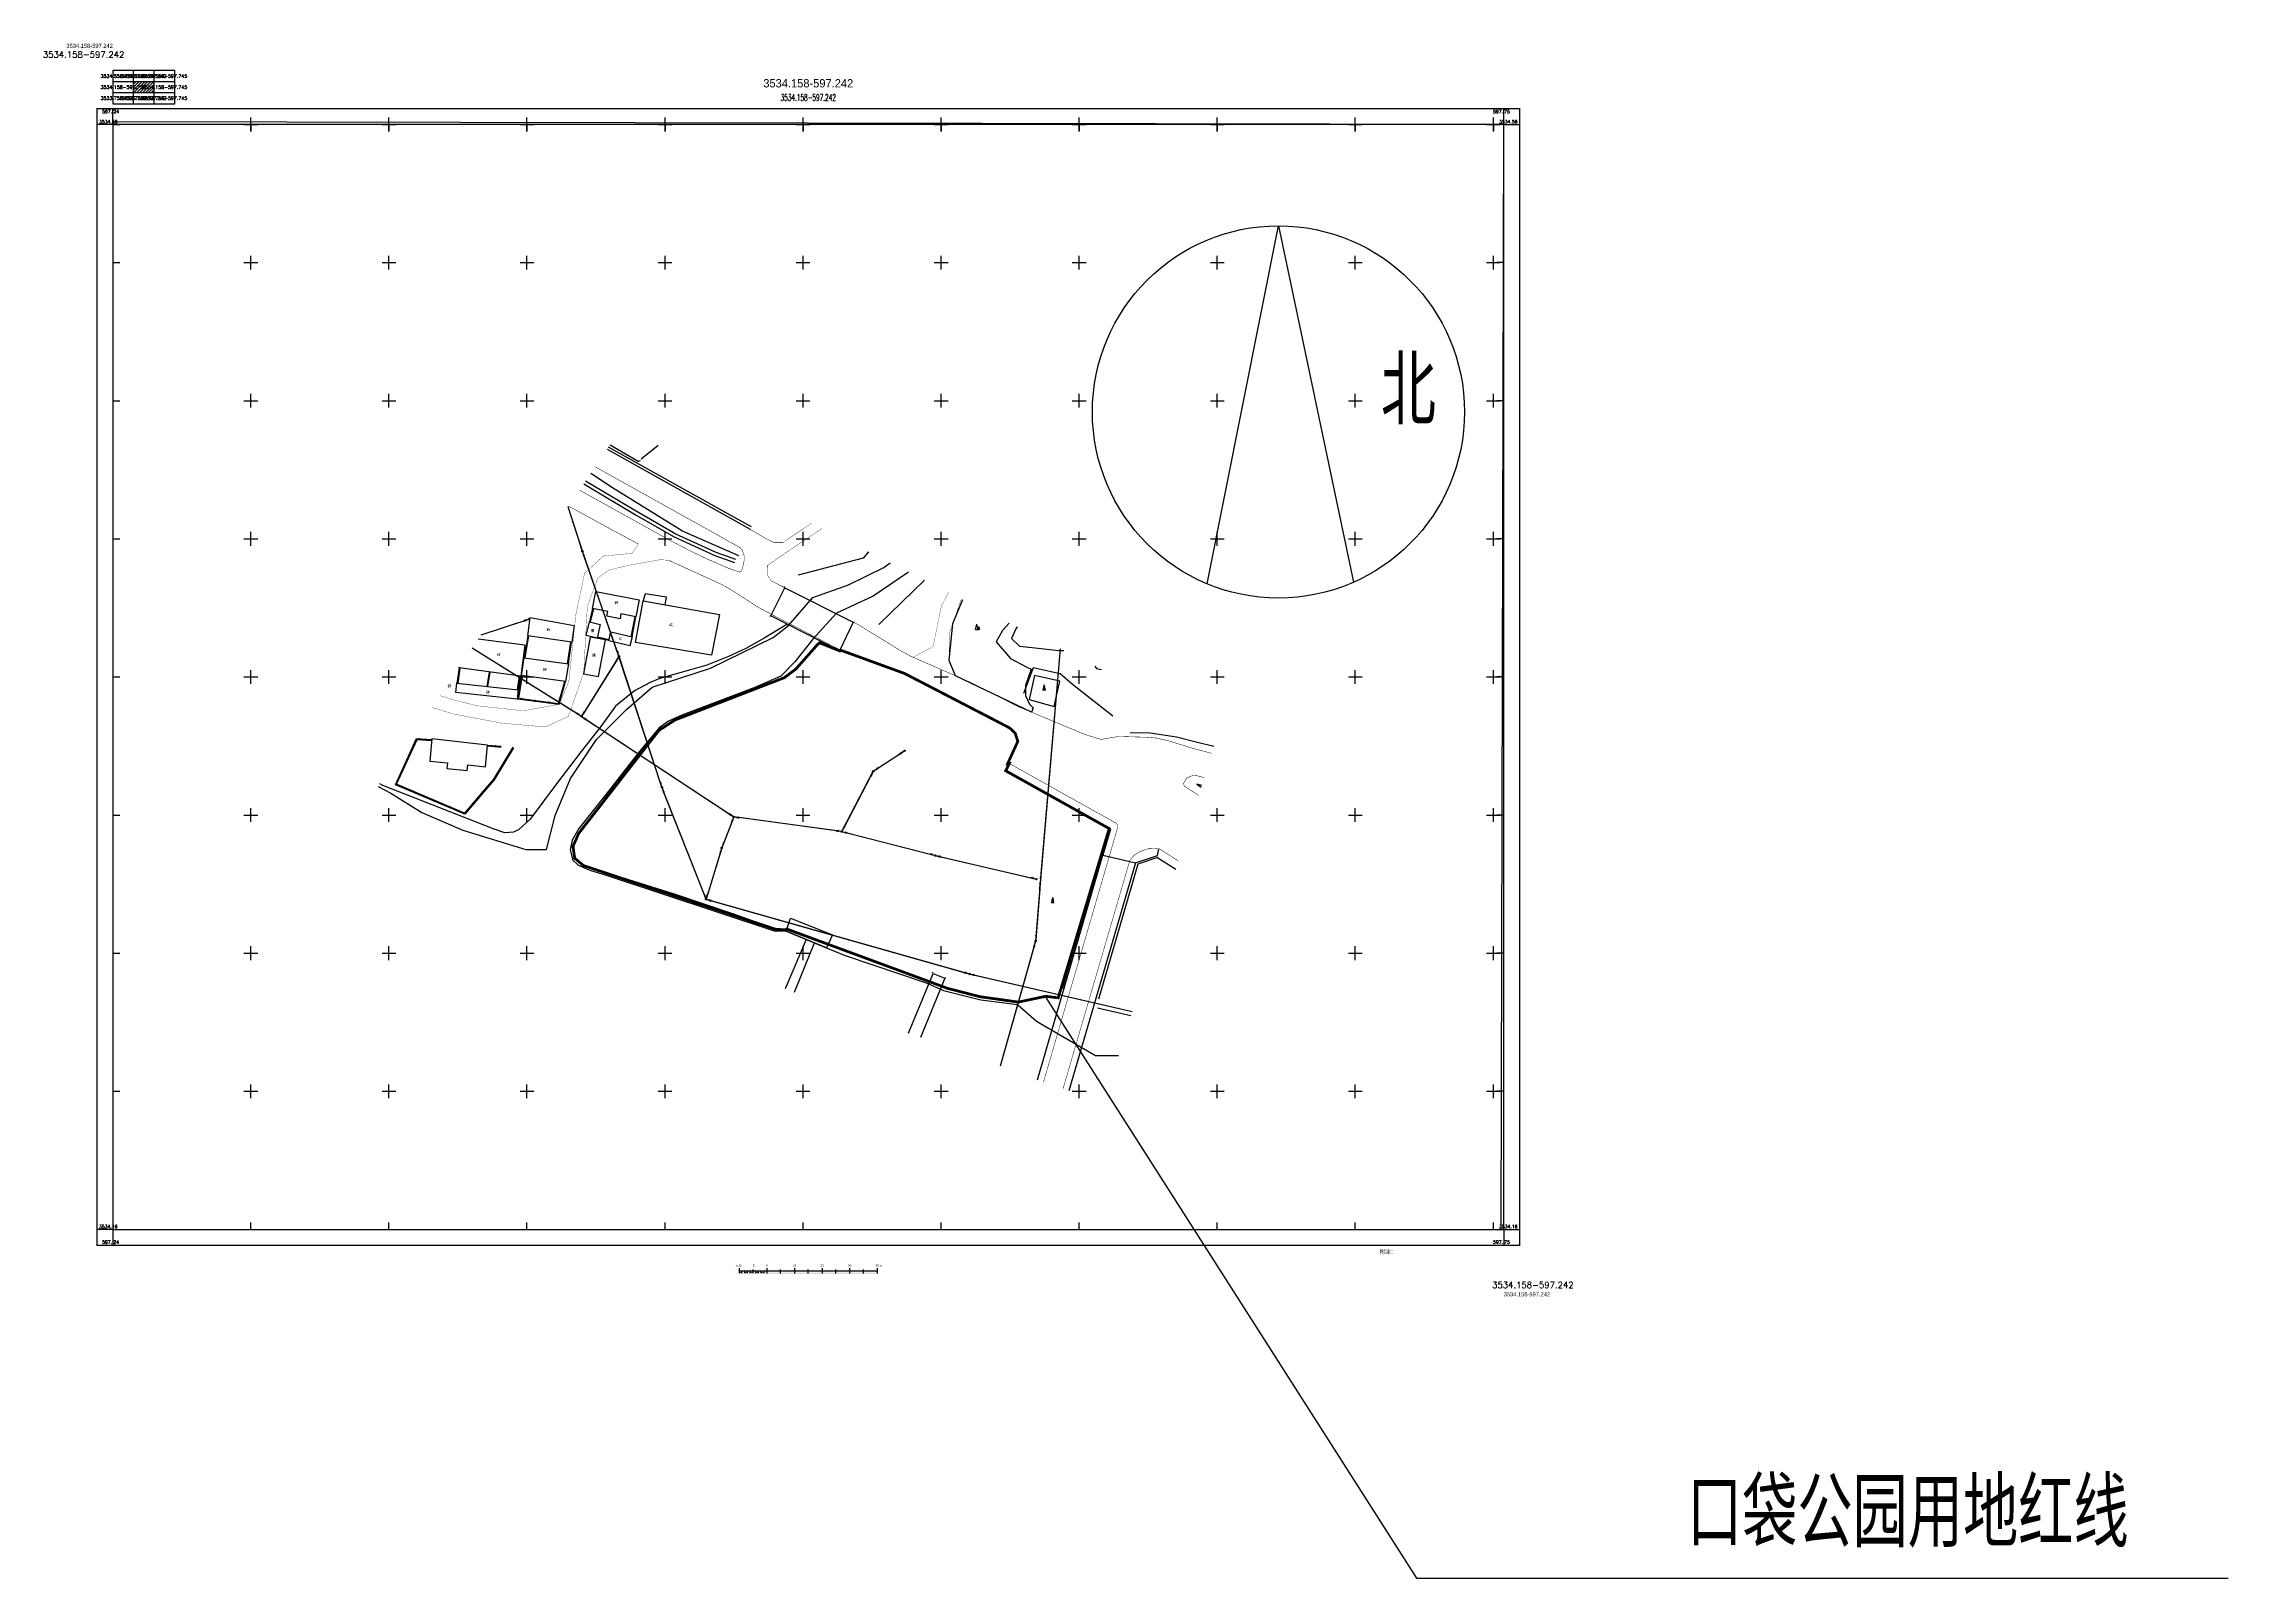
# Model space of a CAD drawing. Extents: x 597216 to 598008, y 3534032 to 3534588.
import ezdxf
from ezdxf.enums import TextEntityAlignment as Align

# ---------------------------------------------------------------- set-up
doc = ezdxf.new("R2010")
doc.units = 0
doc.linetypes.add('X2', pattern=[10, 8, -2])
doc.layers.get('0').update_dxf_attribs({"linetype": 'CONTINUOUS'})
doc.layers.add('ASSIST', color=7, linetype='CONTINUOUS', plot=False)
for name, color, linetype in [('DLDW', 11, 'CONTINUOUS'), ('DLSS', 4, 'CONTINUOUS'), ('DMTZ', 3, 'CONTINUOUS'), ('GXYZ', 2, 'CONTINUOUS'), ('JMD', 6, 'CONTINUOUS'), ('SXSS', 5, 'CONTINUOUS'), ('TK', 7, 'CONTINUOUS'), ('ZJ', 7, 'CONTINUOUS')]:
    doc.layers.add(name, color=color, linetype=linetype)
doc.styles.add('HZ', font='rs.shx', dxfattribs={"width": 0.8, "bigfont": 'hztxt.shx'})
doc.styles.add('中等线体', font='')
doc.styles.add('粗等线体', font='simhei.ttf')
doc.styles.get('中等线体').set_extended_font_data('FZZhongDengXian-Z07S')
doc.linetypes.add('10411', pattern='A,2,[150,AAA.SHX,S=0.5,R=0,X=0,Y=0.5],2,[151,AAA.SHX,S=1,R=0,X=0,Y=3],1e-11', length=4)
doc.linetypes.add('10412', pattern='A,2,[200,AAA.SHX,S=1,R=0,X=0,Y=0],2,[151,AAA.SHX,S=1,R=0,X=0,Y=3],1e-11', length=4)
doc.linetypes.add('10422', pattern='A,0.75,[150,AAA.SHX,S=0.5,R=0,X=0,Y=0.5],1.5,[149,AAA.SHX,S=0.15,R=0,X=0,Y=0.4],0.75', length=3)
doc.linetypes.add('1161', pattern='A,0,[149,AAA.SHX,S=0.15,R=0,X=0,Y=0],-1.6', length=1.6)
doc.linetypes.add('8352', pattern='A,1.5,[145,AAA.SHX,S=0.5,R=0,X=0,Y=0.5],1.5,-1.5,3,-1.5', length=9)

# ---------------------------------------------------------------- blocks, each defined once
blk = doc.blocks.new('gc002')
at = {"linetype": 'Continuous'}
blk.add_hatch(color=256, dxfattribs=at).paths.add_polyline_path([(0.5, 0.5), (-0.5, 0.5), (-0.5, -0.5), (0.5, -0.5)])
blk.add_lwpolyline([(-0.5, -0.5), (0.5, -0.5), (0.5, 0.5), (-0.5, 0.5), (-0.5, -0.5)])
blk = doc.blocks.new('gc029')
blk.add_hatch(color=256).paths.add_polyline_path([(0.6, 0), (0, 3.6), (-0.6, 0)])
for points in [[(-1.1, 0), (1.1, 0)], [(-0.9, 1.1), (0.9, 1.1)], [(-0.8, 2.2), (0.8, 2.2)], [(0.6, 0), (0, 3.6), (-0.6, 0)]]:
    blk.add_lwpolyline(points)
blk = doc.blocks.new('gc021')
at = {"linetype": 'Continuous'}
for points in [[(-0.5, 0), (0.5, 0), (-0.5, 4)], [(1, 2), (1, 0), (1.5, 0)]]:
    blk.add_hatch(color=256, dxfattribs=at).paths.add_polyline_path(points)
for p, q in [((0.5, 0), (-0.5, 4)), ((-0.5, 0), (0.5, 0)), ((1, 0), (1, 2)), ((1, 2), (1.5, 0)), ((1.5, 0), (1, 0))]:
    blk.add_line(p, q)
for points in [[(-1.5, 0), (-0.5, 4)], [(-1.5, 0), (-0.5, 0)], [(1, 2), (0.5, 0), (1, 0)]]:
    blk.add_lwpolyline(points)
blk = doc.blocks.new('gc170')
at = {"linetype": 'Continuous'}
blk.add_circle((0, 0), 0.5, dxfattribs=at)
blk = doc.blocks.new('gc013a')
at = {"linetype": 'Continuous'}
blk.add_line((0.5, 0), (4, 0), dxfattribs=at)
at = {"linetype": 'Continuous', "flags": 128}
for points in [[(2.3, -0.4), (3, 0), (2.3, 0.4)], [(3.3, -0.4), (4, 0), (3.3, 0.4)]]:
    blk.add_lwpolyline(points, dxfattribs=at)
blk = doc.blocks.new('gc013c')
at = {"linetype": 'Continuous'}
h = blk.add_hatch(color=256, dxfattribs=at)
edge = h.paths.add_edge_path()
edge.add_arc((4, 0), 0.25, 0, 360)
at = {"linetype": 'Continuous', "flags": 128}
blk.add_lwpolyline([(3.75, 0), (0.5, 0)], dxfattribs=at)
at = {"linetype": 'Continuous'}
blk.add_circle((4, 0), 0.25, dxfattribs=at)
blk = doc.blocks.new('actkf1{FC55E664-987E-4CA5-9AE8C97BC624964F}')
for p, q in [((22.5, 12), (0, 12)), ((0, 12), (0, 0)), ((0, 8), (22.5, 8)), ((7.5, 0), (7.5, 12)), ((15, 0), (15, 12)), ((22.5, 0), (22.5, 12)), ((0, 4), (22.5, 4)), ((0, 0), (22.5, 0))]:
    blk.add_line(p, q)
at = {"color": 0}
for p, q in [((7.5, 4.9), (10.6, 8)), ((7.5, 5.96), (9.54, 8)), ((7.5, 7.02), (8.48, 8)), ((7.66, 4), (11.66, 8)), ((8.73, 4), (12.73, 8)), ((9.79, 4), (13.79, 8)), ((10.85, 4), (14.85, 8)), ((11.91, 4), (15, 7.09)), ((12.97, 4), (15, 6.03)), ((14.03, 4), (15, 4.97))]:
    blk.add_line(p, q, dxfattribs=at)

msp = doc.modelspace()

# ---------------------------------------------------------------- hatches: boundary and pattern name
at = {"layer": 'TK', "linetype": 'Continuous'}
h = msp.add_hatch(color=256, dxfattribs=at)
h.dxf.hatch_style = 1
h.paths.add_polyline_path([(597469.4, 3534142.92), (597468.4, 3534142.92), (597468.4, 3534142.62), (597469.4, 3534142.62)])
h = msp.add_hatch(color=256, dxfattribs=at)
h.dxf.hatch_style = 1
h.paths.add_polyline_path([(597518.4, 3534142.62), (597468.4, 3534142.62), (597468.4, 3534142.32), (597518.4, 3534142.32)])
h = msp.add_hatch(color=256, dxfattribs=at)
h.dxf.hatch_style = 1
h.paths.add_polyline_path([(597471.4, 3534142.92), (597470.4, 3534142.92), (597470.4, 3534142.62), (597471.4, 3534142.62)])
h = msp.add_hatch(color=256, dxfattribs=at)
h.dxf.hatch_style = 1
h.paths.add_polyline_path([(597473.4, 3534142.92), (597472.4, 3534142.92), (597472.4, 3534142.62), (597473.4, 3534142.62)])
h = msp.add_hatch(color=256, dxfattribs=at)
h.dxf.hatch_style = 1
h.paths.add_polyline_path([(597475.4, 3534142.92), (597474.4, 3534142.92), (597474.4, 3534142.62), (597475.4, 3534142.62)])
h = msp.add_hatch(color=256, dxfattribs=at)
h.dxf.hatch_style = 1
h.paths.add_polyline_path([(597477.4, 3534142.92), (597476.4, 3534142.92), (597476.4, 3534142.62), (597477.4, 3534142.62)])

# ---------------------------------------------------------------- linework, layer by layer
at = {"linetype": 'Continuous', "flags": 128}
for points in [[(597637.94, 3534392), (597663.7, 3534521.64), (597690.93, 3534392.64)], [(597579.18, 3534242.66), (597713.67, 3534031.99), (598007.72, 3534031.99)]]:
    msp.add_lwpolyline(points, dxfattribs=at)
at = {"color": 1, "linetype": 'X2', "lineweight": 90, "const_width": 1, "flags": 128}
msp.add_lwpolyline([(597564.9, 3534324.36), (597566.26, 3534327), (597565.61, 3534326.92), (597569.3, 3534334.99), (597568.36, 3534337.95), (597566.3, 3534339.89), (597528.24, 3534359.6), (597505.1, 3534368.02), (597504.76, 3534367.78), (597497.53, 3534370.66), (597496.9, 3534370.22), (597488.9, 3534361.16), (597484.81, 3534358.09), (597445.16, 3534342.75), (597439.36, 3534339.01), (597410.24, 3534301.65), (597408.2, 3534296.98), (597408.78, 3534292.94), (597408.81, 3534292.7), (597411.96, 3534290.04), (597481.54, 3534266.98), (597485.11, 3534266.77), (597485.64, 3534267.05), (597543.88, 3534245.57), (597555.61, 3534242.55), (597569.49, 3534240.6), (597579.43, 3534242.71), (597583.93, 3534242.15), (597602.41, 3534303.42)], close=True, dxfattribs=at)
at = {"linetype": 'Continuous'}
msp.add_circle((597663.7, 3534454.26), 67.38, dxfattribs=at)
at = {"layer": 'ASSIST', "linetype": 'Continuous', "flags": 128}
for points in [[(597424.85, 3534365.78), (597411.6, 3534403.8), (597406.43, 3534419.94)], [(597374.9, 3534373.53), (597392.23, 3534379.21)], [(597411.3, 3534344.01), (597371.66, 3534368.77)], [(597505.55, 3534302.33), (597466.43, 3534307.66), (597462.08, 3534296.4), (597456.4, 3534277.84), (597440.4, 3534318.38), (597424.85, 3534365.78), (597411.3, 3534344.01), (597466.43, 3534307.66)], [(597584.68, 3534368.5), (597577.4, 3534283.54), (597575.76, 3534262.72), (597562.9, 3534217.39)], [(597505.55, 3534302.33), (597516.97, 3534324.17), (597528.3, 3534331.59)], [(597505.55, 3534302.33), (597539.46, 3534293.66), (597576.04, 3534285.11)], [(597576.47, 3534212.51), (597600.13, 3534293.83), (597611.97, 3534291.06), (597587.81, 3534208.42)], [(597456.4, 3534277.84), (597551.82, 3534250.78), (597610.7, 3534237.25)], [(597529.69, 3534229.34), (597538.65, 3534250.92), (597542.82, 3534249.26), (597534.11, 3534227.75)]]:
    msp.add_lwpolyline(points, dxfattribs=at)
msp.add_lwpolyline([(597479.9, 3534380.4), (597484.91, 3534390.62), (597509.7, 3534378.15), (597504.76, 3534367.78)], close=True, dxfattribs=at)
at = {"layer": 'DLDW', "linetype": '1161', "flags": 128}
for points in [[(597566.19, 3534377.84), (597563.77, 3534375.16), (597561.51, 3534371.06), (597566.63, 3534365), (597572.57, 3534361.84), (597574.15, 3534361.15), (597572.05, 3534355.21), (597572.05, 3534351.63), (597573.51, 3534348.47), (597574.92, 3534347.1), (597574.31, 3534345.53), (597546.77, 3534358.72), (597544.41, 3534364.25), (597545.71, 3534377.62), (597549.36, 3534386.35)], [(597569.03, 3534376.41), (597568.6, 3534375.79), (597567.05, 3534372.27), (597569.92, 3534369.41), (597575.58, 3534368.91), (597584.2, 3534367.86), (597585.95, 3534367.86)], [(597597.16, 3534362.19), (597597.8, 3534361.44), (597599.58, 3534360.97)]]:
    msp.add_lwpolyline(points, dxfattribs=at)
at = {"layer": 'DLSS', "linetype": 'Continuous'}
for p, q in [((597484.91, 3534390.62), (597484.75, 3534391.1)), ((597479.9, 3534380.4), (597479.42, 3534380.24)), ((597509.7, 3534378.15), (597510.17, 3534378.32)), ((597504.76, 3534367.78), (597504.93, 3534367.31)), ((597600.13, 3534293.83), (597599.87, 3534294.26)), ((597611.97, 3534291.06), (597612.39, 3534291.32)), ((597538.65, 3534250.92), (597538.45, 3534251.38)), ((597542.82, 3534249.26), (597543.28, 3534249.46))]:
    msp.add_line(p, q, dxfattribs=at)
at = {"layer": 'DLSS', "linetype": 'Continuous', "flags": 128}
for points, const_width in [([(597420.65, 3534440.87), (597423.31, 3534439.35), (597435.66, 3534432.34), (597465.18, 3534415.93), (597478.39, 3534408.25), (597480.85, 3534407.08), (597484.32, 3534407.08)], 0.175), ([(597410.53, 3534425.98), (597443.17, 3534407.85), (597450.82, 3534403.87), (597456.61, 3534401.11), (597464.45, 3534397.7), (597468.6, 3534396.27), (597469.16, 3534396.6), (597469.58, 3534397.6), (597470.17, 3534400.41), (597470.17, 3534402.27), (597469.41, 3534404.35), (597468.76, 3534405.08), (597459.34, 3534410.4), (597416.24, 3534434.38)], 0.175), ([(597406.59, 3534420.18), (597419.34, 3534413.2), (597431.85, 3534406.45)], 0.175), ([(597484.32, 3534407.08), (597494.63, 3534414)], 0.125), ([(597479.96, 3534393.11), (597478.6, 3534395.22), (597478.58, 3534398.65), (597486.37, 3534404.02), (597498.41, 3534412.1)], 0.125), ([(597442.97, 3534400.56), (597443.82, 3534400.11), (597462.45, 3534391.62), (597466.16, 3534389.42), (597475.58, 3534383.37), (597480.72, 3534380.65), (597505.1, 3534368.02), (597516, 3534363.78), (597528.24, 3534359.6), (597558.46, 3534344.05), (597566.3, 3534339.89), (597568.36, 3534337.95), (597569.04, 3534336.16), (597569.3, 3534334.99), (597566.03, 3534327.13), (597588.39, 3534314.58), (597605.05, 3534305.31), (597605.5, 3534304.66), (597605.5, 3534303.93), (597578.62, 3534211.73)], 0.175), ([(597479.96, 3534393.11), (597487.7, 3534389.22), (597511.6, 3534377.2), (597526.84, 3534367.84), (597530.42, 3534365.87), (597552.07, 3534356.41), (597569.33, 3534347.61), (597593.42, 3534337.57), (597599.43, 3534335.68), (597605.78, 3534336.78), (597616.14, 3534336.48), (597619.54, 3534336.19), (597623.51, 3534335.31), (597633, 3534332.4), (597639.5, 3534330.66)], 0.175), ([(597636.79, 3534321.89), (597635.35, 3534322.27), (597632.96, 3534322.84), (597630.4, 3534321.6), (597629.33, 3534319.82), (597629.59, 3534318.81)], 0.175), ([(597629.59, 3534318.81), (597634.8, 3534315.41)], 0.175), ([(597585.67, 3534209.19), (597609.85, 3534291.83), (597611.38, 3534293.74), (597613.52, 3534295.14), (597616.58, 3534296.13), (597618.77, 3534296.22), (597620.72, 3534296.03), (597627.47, 3534291.66)], 0.175)]:
    msp.add_lwpolyline(points, dxfattribs=dict(at, const_width=const_width))
at = {"layer": 'DLSS', "linetype": 'X2', "const_width": 0.1, "flags": 128}
for points in [[(597431.85, 3534406.45), (597429.62, 3534403.07), (597419.25, 3534402.11), (597412.36, 3534395.85), (597409.24, 3534380.89), (597406.69, 3534356.75), (597403.22, 3534348.42), (597390.13, 3534346.07), (597373.59, 3534347.88), (597366.13, 3534349.7), (597359.96, 3534351.56)], [(597357.08, 3534347.31), (597364.73, 3534344.94), (597382.58, 3534341.56), (597398.21, 3534340.22), (597406.52, 3534344), (597412.07, 3534359.89), (597413.39, 3534384.01), (597417.18, 3534394.1), (597421.17, 3534397.02), (597427.8, 3534398.64), (597439.71, 3534400.77), (597442.97, 3534400.56)], [(597531.39, 3534365.45), (597538.61, 3534369.29), (597541.58, 3534383.84), (597544.21, 3534388.95)], [(597546.77, 3534358.72), (597544.4, 3534363.71), (597544.4, 3534373.86), (597548.85, 3534386.61)]]:
    msp.add_lwpolyline(points, dxfattribs=at)
at = {"layer": 'DLSS', "linetype": 'Continuous'}
for points in [[(597479.9, 3534380.4), (597484.91, 3534390.62)], [(597509.7, 3534378.15), (597504.76, 3534367.78)], [(597600.13, 3534293.83), (597611.97, 3534291.06)], [(597538.65, 3534250.92), (597542.82, 3534249.26)]]:
    msp.add_lwpolyline(points, dxfattribs=at)
at = {"layer": 'DLSS', "linetype": 'Continuous', "flags": 128}
for points in [[(597610.02, 3534338.21), (597617.23, 3534338.06), (597626.74, 3534336.6), (597634.43, 3534334.69), (597640.29, 3534333.25)], [(597566.26, 3534327), (597564.9, 3534324.36), (597602.82, 3534303.19), (597600.13, 3534293.83)], [(597635.9, 3534319), (597634.61, 3534319.35), (597634.08, 3534319.48), (597635.72, 3534318.41)], [(597611.97, 3534291.06), (597619.93, 3534293.67), (597620.41, 3534296.06)], [(597619.7, 3534293.13), (597626.56, 3534288.7)], [(597488.42, 3534244.2), (597495.72, 3534262.02), (597492.69, 3534263.26), (597485.03, 3534245.42)]]:
    msp.add_lwpolyline(points, dxfattribs=at)
msp.add_lwpolyline([(597487.01, 3534270.97), (597502.18, 3534264.94), (597500.01, 3534260.26), (597485.38, 3534266.26)], close=True, dxfattribs=at)
at = {"layer": 'DMTZ', "linetype": '10422', "flags": 128}
for points in [[(597432.54, 3534436.59), (597431.83, 3534436.34), (597421.6, 3534442.27)], [(597468.29, 3534402.17), (597447.91, 3534411.09), (597422.49, 3534426.75), (597414.61, 3534431.98)], [(597485.59, 3534377.34), (597477.48, 3534372.33), (597470.78, 3534368.65), (597464.5, 3534365.73), (597456.66, 3534362.62), (597450.81, 3534360.84), (597439.6, 3534357.79), (597436.1, 3534356.37), (597430.52, 3534353.33), (597423.62, 3534347.74), (597418.31, 3534340.4), (597411.19, 3534331.37), (597402.22, 3534319.6), (597392.64, 3534306.79), (597388.43, 3534302.98), (597386.64, 3534302.07), (597383.46, 3534301.92), (597379.62, 3534303.23), (597359.93, 3534310.96), (597339.31, 3534319.04), (597338.27, 3534319.63)], [(597485.25, 3534266.76), (597481.54, 3534266.98), (597478.61, 3534268.07), (597466.5, 3534272.4), (597445, 3534279.67), (597424.14, 3534286.23), (597411.96, 3534290.04), (597408.81, 3534292.7), (597408.2, 3534296.98), (597410.24, 3534301.65), (597414.73, 3534307.68), (597431.01, 3534328.86), (597439.36, 3534339.01), (597445.16, 3534342.75), (597472.05, 3534353.03), (597484.81, 3534358.09), (597489.06, 3534361.34), (597496.9, 3534370.22)], [(597603.68, 3534344.18), (597589.1, 3534355.58), (597584.6, 3534359.43), (597574.85, 3534361.68), (597571.31, 3534352.37)], [(597585.45, 3534245.55), (597602.48, 3534303.66)], [(597619.48, 3534292.82), (597612.79, 3534290.58), (597598.54, 3534241.62)], [(597583.93, 3534242.15), (597579.43, 3534242.71), (597569.65, 3534240.58), (597555.61, 3534242.55), (597543.88, 3534245.57), (597527.39, 3534251.68), (597502.15, 3534260.77), (597485.64, 3534267.05)]]:
    msp.add_lwpolyline(points, dxfattribs=at)
at = {"layer": 'DMTZ', "linetype": '10411', "flags": 128}
for points in [[(597439.06, 3534442.08), (597432.86, 3534437.19)], [(597515.2, 3534403.61), (597513.24, 3534401.33), (597489.72, 3534395.18)], [(597518.96, 3534377.26), (597535.49, 3534393.36)]]:
    msp.add_lwpolyline(points, dxfattribs=at)
at = {"layer": 'DMTZ', "linetype": '10412', "flags": 128}
msp.add_lwpolyline([(597610.21, 3534235.64), (597598.18, 3534238.44)], dxfattribs=at)
at = {"layer": 'GXYZ', "linetype": 'Continuous'}
for p, q in [((597410.99, 3534405.71), (597406.43, 3534419.94)), ((597424.19, 3534367.66), (597412.26, 3534401.91)), ((597374.9, 3534373.53), (597390.33, 3534378.59)), ((597409.6, 3534345.07), (597371.66, 3534368.77)), ((597584.68, 3534368.5), (597577.57, 3534285.54)), ((597423.79, 3534364.08), (597412.36, 3534345.71)), ((597439.78, 3534320.28), (597425.47, 3534363.87)), ((597412.97, 3534342.91), (597464.76, 3534308.76)), ((597518.64, 3534325.26), (597526.62, 3534330.49)), ((597506.47, 3534304.1), (597516.04, 3534322.4)), ((597455.67, 3534279.7), (597441.14, 3534316.52)), ((597465.71, 3534305.79), (597462.8, 3534298.26)), ((597503.57, 3534302.6), (597468.41, 3534307.39)), ((597507.49, 3534301.83), (597537.52, 3534294.15)), ((597461.5, 3534294.48), (597456.99, 3534279.76)), ((597541.4, 3534293.2), (597574.09, 3534285.57)), ((597577.25, 3534281.55), (597575.92, 3534264.71)), ((597458.32, 3534277.3), (597549.89, 3534251.32)), ((597575.22, 3534260.8), (597562.9, 3534217.39)), ((597553.77, 3534250.33), (597610.7, 3534237.25))]:
    msp.add_line(p, q, dxfattribs=at)
at = {"layer": 'JMD', "linetype": 'Continuous', "flags": 128}
for points in [[(597416.47, 3534389.22), (597432.19, 3534386.19), (597430.96, 3534380.04), (597425.52, 3534381.13), (597425.28, 3534379.4), (597420.48, 3534380.38), (597420.8, 3534382.07), (597415.3, 3534383.13), (597416.47, 3534389.22)], [(597433.63, 3534385.85), (597461.2, 3534380.95), (597458.33, 3534366.21), (597430.83, 3534370.79), (597433.63, 3534385.85)], [(597392.74, 3534379.79), (597408.62, 3534376.99), (597407.73, 3534370.89), (597391.78, 3534373.22)], [(597414.13, 3534378.23), (597418.08, 3534377.35), (597416.91, 3534372.37), (597412.99, 3534373.28), (597414.13, 3534378.23)], [(597421.92, 3534374.64), (597429.6, 3534372.83), (597428.84, 3534369.62), (597421.16, 3534371.44)], [(597390.5, 3534365.24), (597406.52, 3534363.07), (597405.47, 3534356.65), (597389.51, 3534358.87)], [(597573.39, 3534350.11), (597582.48, 3534347.68), (597584.49, 3534356.78), (597575.31, 3534358.81)], [(597366.14, 3534356.02), (597388.33, 3534353.64), (597387.98, 3534350.31), (597365.79, 3534352.69)], [(597357.11, 3534335.86), (597356.29, 3534327.89), (597362.7, 3534327.23), (597362.49, 3534325.2), (597369.89, 3534324.44), (597370.09, 3534326.45), (597376.45, 3534325.8), (597377.18, 3534333.68)]]:
    msp.add_lwpolyline(points, close=True, dxfattribs=at)
at = {"layer": 'JMD', "color": 7, "linetype": 'Continuous', "flags": 128}
for points in [[(597415.3, 3534383.13), (597414.13, 3534378.23)], [(597391.78, 3534373.22), (597390.5, 3534365.24)], [(597429.6, 3534372.83), (597430.96, 3534380.04)], [(597406.52, 3534363.07), (597407.67, 3534370.9)], [(597421.25, 3534371.81), (597417, 3534372.74)], [(597366.97, 3534361.6), (597366.14, 3534356.02)], [(597377.37, 3534354.81), (597378.21, 3534360.02)], [(597389.51, 3534358.87), (597388.05, 3534350.43), (597403.22, 3534348.42), (597405.47, 3534356.65)], [(597388.33, 3534353.64), (597389.15, 3534358.6)], [(597386.42, 3534332.86), (597379.43, 3534321.28), (597375.64, 3534316.94), (597368.9, 3534309), (597344.3, 3534319.46), (597351.76, 3534335.7), (597357.06, 3534335.33)], [(597377.15, 3534333.35), (597382.14, 3534332.95)]]:
    msp.add_lwpolyline(points, dxfattribs=at)
at = {"layer": 'JMD', "linetype": 'Continuous', "flags": 128}
for points in [[(597415.6, 3534383.06), (597414.42, 3534378.16)], [(597392.07, 3534373.18), (597390.79, 3534365.19)], [(597429.31, 3534372.88), (597430.66, 3534380.09)], [(597373.91, 3534372.09), (597390.74, 3534369.92), (597389.27, 3534358.59), (597366.97, 3534361.6), (597367.03, 3534361.95)], [(597406.23, 3534363.11), (597407.37, 3534370.94)], [(597421.18, 3534371.52), (597416.93, 3534372.45)], [(597367.27, 3534361.55), (597366.44, 3534355.97)], [(597377.07, 3534354.86), (597377.91, 3534360.06)], [(597388.04, 3534353.69), (597388.85, 3534358.65)], [(597389.81, 3534358.82), (597388.4, 3534350.69), (597403, 3534348.75), (597405.18, 3534356.72)], [(597386.67, 3534332.7), (597379.67, 3534321.1), (597375.86, 3534316.75), (597368.98, 3534308.64), (597343.9, 3534319.3), (597351.57, 3534336.02), (597357.08, 3534335.62)], [(597377.18, 3534333.65), (597382.17, 3534333.25)]]:
    msp.add_lwpolyline(points, dxfattribs=at)
at = {"layer": 'JMD', "color": 6, "linetype": 'Continuous', "flags": 128}
for points in [[(597434.33, 3534388.46), (597433.63, 3534385.85), (597441.59, 3534384.43), (597442.11, 3534387.17), (597434.33, 3534388.46)], [(597414.46, 3534372.76), (597411.98, 3534359.45), (597417.45, 3534358.43), (597419.92, 3534371.74)]]:
    msp.add_lwpolyline(points, close=True, dxfattribs=at)
at = {"layer": 'SXSS', "linetype": '8352', "flags": 128}
for points in [[(597420.58, 3534440.78), (597438.93, 3534430.52), (597465.21, 3534415.86), (597472.34, 3534411.83)], [(597472.79, 3534412.62), (597465.65, 3534416.65), (597439.37, 3534431.31), (597421.1, 3534441.53)], [(597412.08, 3534428.27), (597431.09, 3534416.94), (597444.85, 3534409.02), (597459.54, 3534402.34), (597466.72, 3534399.7)], [(597467.12, 3534400.81), (597459.99, 3534403.43), (597445.39, 3534410.07), (597431.69, 3534417.96), (597412.75, 3534429.25)]]:
    msp.add_lwpolyline(points, dxfattribs=at)
at = {"layer": 'SXSS', "linetype": 'Continuous', "flags": 128}
for points in [[(597337.58, 3534318.62), (597342.22, 3534316.27), (597353.43, 3534309.29), (597368.32, 3534302.81), (597391.1, 3534295.86), (597398.58, 3534295.86), (597401.78, 3534308.13), (597407.26, 3534321.51), (597416.65, 3534335.62), (597427.6, 3534346.57), (597436.92, 3534354.64), (597457.97, 3534361.49), (597480.73, 3534372.65), (597486.26, 3534376.93), (597495.12, 3534387.08), (597507.96, 3534391.69), (597520.77, 3534397.99), (597523.04, 3534399.65)], [(597529.74, 3534396.26), (597516.89, 3534387.6), (597503.63, 3534381.36), (597495.06, 3534371.97), (597488.49, 3534363.81), (597483.45, 3534358.64), (597474.1, 3534354.45), (597447.64, 3534344.43), (597442.81, 3534342.33), (597439.45, 3534339.95), (597432.22, 3534331.21), (597420.15, 3534315.91), (597410.35, 3534303.4), (597407.94, 3534299.2), (597407.12, 3534295.68), (597408.14, 3534292.01), (597409.92, 3534290.31), (597412.23, 3534289.22), (597414.69, 3534288.29), (597419.81, 3534286.73), (597481.11, 3534266.43), (597485.38, 3534266.26), (597500.26, 3534260.16), (597506.75, 3534257.49), (597536.48, 3534247.4), (597542.34, 3534244.77), (597555.91, 3534241.41), (597569.16, 3534239.78), (597576.01, 3534233.65), (597597.43, 3534221.26), (597605.78, 3534221.26)]]:
    msp.add_lwpolyline(points, dxfattribs=at)
at = {"layer": 'TK', "linetype": 'Continuous'}
for p, q in [((597241.53, 3534558.36), (597241.53, 3534563.86)), ((597745.27, 3534558.36), (597745.27, 3534563.86)), ((597241.53, 3534558.36), (597236.03, 3534558.36)), ((597241.53, 3534558.32), (597244.03, 3534558.32)), ((597289.03, 3534558.32), (597294.03, 3534558.32)), ((597291.53, 3534555.82), (597291.53, 3534560.82)), ((597291.53, 3534558.36), (597291.53, 3534555.86)), ((597339.03, 3534558.32), (597344.03, 3534558.32)), ((597341.53, 3534555.82), (597341.53, 3534560.82)), ((597341.53, 3534558.36), (597341.53, 3534555.86)), ((597389.03, 3534558.32), (597394.03, 3534558.32)), ((597391.53, 3534555.82), (597391.53, 3534560.82)), ((597391.53, 3534558.36), (597391.53, 3534555.86)), ((597439.03, 3534558.32), (597444.03, 3534558.32)), ((597441.53, 3534555.82), (597441.53, 3534560.82)), ((597441.53, 3534558.36), (597441.53, 3534555.86)), ((597489.03, 3534558.32), (597494.03, 3534558.32)), ((597491.53, 3534555.82), (597491.53, 3534560.82)), ((597491.53, 3534558.36), (597491.53, 3534555.86)), ((597539.03, 3534558.32), (597544.03, 3534558.32)), ((597541.53, 3534555.82), (597541.53, 3534560.82)), ((597541.53, 3534558.36), (597541.53, 3534555.86)), ((597589.03, 3534558.32), (597594.03, 3534558.32)), ((597591.53, 3534555.82), (597591.53, 3534560.82)), ((597591.53, 3534558.36), (597591.53, 3534555.86)), ((597639.03, 3534558.32), (597644.03, 3534558.32)), ((597641.53, 3534555.82), (597641.53, 3534560.82)), ((597641.53, 3534558.36), (597641.53, 3534555.86)), ((597689.03, 3534558.32), (597694.03, 3534558.32)), ((597691.53, 3534555.82), (597691.53, 3534560.82)), ((597691.53, 3534558.36), (597691.53, 3534555.86)), ((597739.03, 3534558.32), (597744.03, 3534558.32)), ((597741.53, 3534555.82), (597741.53, 3534560.82)), ((597741.53, 3534558.36), (597741.53, 3534555.86)), ((597745.27, 3534558.32), (597742.77, 3534558.32)), ((597745.27, 3534558.36), (597750.77, 3534558.36)), ((597241.53, 3534508.32), (597244.03, 3534508.32)), ((597289.03, 3534508.32), (597294.03, 3534508.32)), ((597291.53, 3534505.82), (597291.53, 3534510.82)), ((597339.03, 3534508.32), (597344.03, 3534508.32)), ((597341.53, 3534505.82), (597341.53, 3534510.82)), ((597389.03, 3534508.32), (597394.03, 3534508.32)), ((597391.53, 3534505.82), (597391.53, 3534510.82)), ((597439.03, 3534508.32), (597444.03, 3534508.32)), ((597441.53, 3534505.82), (597441.53, 3534510.82)), ((597489.03, 3534508.32), (597494.03, 3534508.32)), ((597491.53, 3534505.82), (597491.53, 3534510.82)), ((597539.03, 3534508.32), (597544.03, 3534508.32)), ((597541.53, 3534505.82), (597541.53, 3534510.82)), ((597589.03, 3534508.32), (597594.03, 3534508.32)), ((597591.53, 3534505.82), (597591.53, 3534510.82)), ((597639.03, 3534508.32), (597644.03, 3534508.32)), ((597641.53, 3534505.82), (597641.53, 3534510.82)), ((597689.03, 3534508.32), (597694.03, 3534508.32)), ((597691.53, 3534505.82), (597691.53, 3534510.82)), ((597739.03, 3534508.32), (597744.03, 3534508.32)), ((597741.53, 3534505.82), (597741.53, 3534510.82)), ((597745.27, 3534508.32), (597742.77, 3534508.32)), ((597291.53, 3534455.82), (597291.53, 3534460.82)), ((597341.53, 3534455.82), (597341.53, 3534460.82)), ((597391.53, 3534455.82), (597391.53, 3534460.82)), ((597441.53, 3534455.82), (597441.53, 3534460.82)), ((597491.53, 3534455.82), (597491.53, 3534460.82)), ((597541.53, 3534455.82), (597541.53, 3534460.82)), ((597591.53, 3534455.82), (597591.53, 3534460.82)), ((597641.53, 3534455.82), (597641.53, 3534460.82)), ((597691.53, 3534455.82), (597691.53, 3534460.82)), ((597741.53, 3534455.82), (597741.53, 3534460.82)), ((597241.53, 3534458.32), (597244.03, 3534458.32)), ((597289.03, 3534458.32), (597294.03, 3534458.32)), ((597339.03, 3534458.32), (597344.03, 3534458.32)), ((597389.03, 3534458.32), (597394.03, 3534458.32)), ((597439.03, 3534458.32), (597444.03, 3534458.32)), ((597489.03, 3534458.32), (597494.03, 3534458.32)), ((597539.03, 3534458.32), (597544.03, 3534458.32)), ((597589.03, 3534458.32), (597594.03, 3534458.32)), ((597639.03, 3534458.32), (597644.03, 3534458.32)), ((597689.03, 3534458.32), (597694.03, 3534458.32)), ((597739.03, 3534458.32), (597744.03, 3534458.32)), ((597745.27, 3534458.32), (597742.77, 3534458.32)), ((597241.53, 3534408.32), (597244.03, 3534408.32)), ((597289.03, 3534408.32), (597294.03, 3534408.32)), ((597291.53, 3534405.82), (597291.53, 3534410.82)), ((597339.03, 3534408.32), (597344.03, 3534408.32)), ((597341.53, 3534405.82), (597341.53, 3534410.82)), ((597389.03, 3534408.32), (597394.03, 3534408.32)), ((597391.53, 3534405.82), (597391.53, 3534410.82)), ((597439.03, 3534408.32), (597444.03, 3534408.32)), ((597441.53, 3534405.82), (597441.53, 3534410.82)), ((597489.03, 3534408.32), (597494.03, 3534408.32)), ((597491.53, 3534405.82), (597491.53, 3534410.82)), ((597539.03, 3534408.32), (597544.03, 3534408.32)), ((597541.53, 3534405.82), (597541.53, 3534410.82)), ((597589.03, 3534408.32), (597594.03, 3534408.32)), ((597591.53, 3534405.82), (597591.53, 3534410.82)), ((597639.03, 3534408.32), (597644.03, 3534408.32)), ((597641.53, 3534405.82), (597641.53, 3534410.82)), ((597689.03, 3534408.32), (597694.03, 3534408.32)), ((597691.53, 3534405.82), (597691.53, 3534410.82)), ((597739.03, 3534408.32), (597744.03, 3534408.32)), ((597741.53, 3534405.82), (597741.53, 3534410.82)), ((597745.27, 3534408.32), (597742.77, 3534408.32)), ((597241.53, 3534358.32), (597244.03, 3534358.32)), ((597289.03, 3534358.32), (597294.03, 3534358.32)), ((597291.53, 3534355.82), (597291.53, 3534360.82)), ((597339.03, 3534358.32), (597344.03, 3534358.32)), ((597341.53, 3534355.82), (597341.53, 3534360.82)), ((597389.03, 3534358.32), (597394.03, 3534358.32)), ((597391.53, 3534355.82), (597391.53, 3534360.82)), ((597439.03, 3534358.32), (597444.03, 3534358.32)), ((597441.53, 3534355.82), (597441.53, 3534360.82)), ((597489.03, 3534358.32), (597494.03, 3534358.32)), ((597491.53, 3534355.82), (597491.53, 3534360.82)), ((597539.03, 3534358.32), (597544.03, 3534358.32)), ((597541.53, 3534355.82), (597541.53, 3534360.82)), ((597589.03, 3534358.32), (597594.03, 3534358.32)), ((597591.53, 3534355.82), (597591.53, 3534360.82)), ((597639.03, 3534358.32), (597644.03, 3534358.32)), ((597641.53, 3534355.82), (597641.53, 3534360.82)), ((597689.03, 3534358.32), (597694.03, 3534358.32)), ((597691.53, 3534355.82), (597691.53, 3534360.82)), ((597739.03, 3534358.32), (597744.03, 3534358.32)), ((597741.53, 3534355.82), (597741.53, 3534360.82)), ((597745.27, 3534358.32), (597742.77, 3534358.32)), ((597291.53, 3534305.82), (597291.53, 3534310.82)), ((597341.53, 3534305.82), (597341.53, 3534310.82)), ((597391.53, 3534305.82), (597391.53, 3534310.82)), ((597441.53, 3534305.82), (597441.53, 3534310.82)), ((597491.53, 3534305.82), (597491.53, 3534310.82)), ((597541.53, 3534305.82), (597541.53, 3534310.82)), ((597591.53, 3534305.82), (597591.53, 3534310.82)), ((597641.53, 3534305.82), (597641.53, 3534310.82)), ((597691.53, 3534305.82), (597691.53, 3534310.82)), ((597741.53, 3534305.82), (597741.53, 3534310.82)), ((597241.53, 3534308.32), (597244.03, 3534308.32)), ((597289.03, 3534308.32), (597294.03, 3534308.32)), ((597339.03, 3534308.32), (597344.03, 3534308.32)), ((597389.03, 3534308.32), (597394.03, 3534308.32)), ((597439.03, 3534308.32), (597444.03, 3534308.32)), ((597489.03, 3534308.32), (597494.03, 3534308.32)), ((597539.03, 3534308.32), (597544.03, 3534308.32)), ((597589.03, 3534308.32), (597594.03, 3534308.32)), ((597639.03, 3534308.32), (597644.03, 3534308.32)), ((597689.03, 3534308.32), (597694.03, 3534308.32)), ((597739.03, 3534308.32), (597744.03, 3534308.32)), ((597745.27, 3534308.32), (597742.77, 3534308.32)), ((597241.53, 3534258.32), (597244.03, 3534258.32)), ((597289.03, 3534258.32), (597294.03, 3534258.32)), ((597291.53, 3534255.82), (597291.53, 3534260.82)), ((597339.03, 3534258.32), (597344.03, 3534258.32)), ((597341.53, 3534255.82), (597341.53, 3534260.82)), ((597389.03, 3534258.32), (597394.03, 3534258.32)), ((597391.53, 3534255.82), (597391.53, 3534260.82)), ((597439.03, 3534258.32), (597444.03, 3534258.32)), ((597441.53, 3534255.82), (597441.53, 3534260.82)), ((597489.03, 3534258.32), (597494.03, 3534258.32)), ((597491.53, 3534255.82), (597491.53, 3534260.82)), ((597539.03, 3534258.32), (597544.03, 3534258.32)), ((597541.53, 3534255.82), (597541.53, 3534260.82)), ((597589.03, 3534258.32), (597594.03, 3534258.32)), ((597591.53, 3534255.82), (597591.53, 3534260.82)), ((597639.03, 3534258.32), (597644.03, 3534258.32)), ((597641.53, 3534255.82), (597641.53, 3534260.82)), ((597689.03, 3534258.32), (597694.03, 3534258.32)), ((597691.53, 3534255.82), (597691.53, 3534260.82)), ((597739.03, 3534258.32), (597744.03, 3534258.32)), ((597741.53, 3534255.82), (597741.53, 3534260.82)), ((597745.27, 3534258.32), (597742.77, 3534258.32)), ((597241.53, 3534208.32), (597244.03, 3534208.32)), ((597289.03, 3534208.32), (597294.03, 3534208.32)), ((597291.53, 3534205.82), (597291.53, 3534210.82)), ((597339.03, 3534208.32), (597344.03, 3534208.32)), ((597341.53, 3534205.82), (597341.53, 3534210.82)), ((597389.03, 3534208.32), (597394.03, 3534208.32)), ((597391.53, 3534205.82), (597391.53, 3534210.82)), ((597439.03, 3534208.32), (597444.03, 3534208.32)), ((597441.53, 3534205.82), (597441.53, 3534210.82)), ((597489.03, 3534208.32), (597494.03, 3534208.32)), ((597491.53, 3534205.82), (597491.53, 3534210.82)), ((597539.03, 3534208.32), (597544.03, 3534208.32)), ((597541.53, 3534205.82), (597541.53, 3534210.82)), ((597589.03, 3534208.32), (597594.03, 3534208.32)), ((597591.53, 3534205.82), (597591.53, 3534210.82)), ((597639.03, 3534208.32), (597644.03, 3534208.32)), ((597641.53, 3534205.82), (597641.53, 3534210.82)), ((597689.03, 3534208.32), (597694.03, 3534208.32)), ((597691.53, 3534205.82), (597691.53, 3534210.82)), ((597739.03, 3534208.32), (597744.03, 3534208.32)), ((597741.53, 3534205.82), (597741.53, 3534210.82)), ((597745.27, 3534208.32), (597742.77, 3534208.32)), ((597291.53, 3534158.32), (597291.53, 3534160.82)), ((597341.53, 3534158.32), (597341.53, 3534160.82)), ((597391.53, 3534158.32), (597391.53, 3534160.82)), ((597441.53, 3534158.32), (597441.53, 3534160.82)), ((597491.53, 3534158.32), (597491.53, 3534160.82)), ((597541.53, 3534158.32), (597541.53, 3534160.82)), ((597591.53, 3534158.32), (597591.53, 3534160.82)), ((597641.53, 3534158.32), (597641.53, 3534160.82)), ((597691.53, 3534158.32), (597691.53, 3534160.82)), ((597741.53, 3534158.32), (597741.53, 3534160.82)), ((597241.53, 3534158.32), (597236.03, 3534158.32)), ((597241.53, 3534158.32), (597241.53, 3534152.82)), ((597745.27, 3534158.32), (597750.77, 3534158.32)), ((597745.27, 3534158.32), (597745.27, 3534152.82)), ((597468.4, 3534144.32), (597468.4, 3534142.47)), ((597473.4, 3534142.47), (597473.4, 3534143.82)), ((597478.4, 3534144.32), (597478.4, 3534142.32)), ((597483.4, 3534142.32), (597483.4, 3534143.82)), ((597488.4, 3534144.32), (597488.4, 3534142.32)), ((597493.4, 3534142.32), (597493.4, 3534143.82)), ((597498.4, 3534144.32), (597498.4, 3534142.32)), ((597503.4, 3534142.32), (597503.4, 3534143.82)), ((597508.4, 3534144.32), (597508.4, 3534142.32)), ((597513.4, 3534142.32), (597513.4, 3534143.82)), ((597518.4, 3534144.32), (597518.4, 3534142.32)), ((597468.4, 3534143.32), (597518.4, 3534143.32)), ((597469.4, 3534142.47), (597469.4, 3534143.32)), ((597470.4, 3534142.47), (597470.4, 3534143.32)), ((597471.4, 3534142.47), (597471.4, 3534143.32)), ((597472.4, 3534142.47), (597472.4, 3534143.32)), ((597474.4, 3534142.47), (597474.4, 3534143.32)), ((597475.4, 3534142.47), (597475.4, 3534143.32)), ((597476.4, 3534142.47), (597476.4, 3534143.32)), ((597477.4, 3534142.47), (597477.4, 3534143.32))]:
    msp.add_line(p, q, dxfattribs=at)
at = {"layer": 'TK', "linetype": 'Continuous', "const_width": 0.5, "flags": 128}
msp.add_lwpolyline([(597235.78, 3534152.57), (597751.02, 3534152.57), (597751.02, 3534564.11), (597235.78, 3534564.11)], close=True, dxfattribs=at)
at = {"layer": 'TK', "linetype": 'Continuous', "flags": 128}
for points in [[(597241.53, 3534158.32), (597744.34, 3534158.32), (597745.27, 3534558.36), (597241.53, 3534559.29)], [(597241.53, 3534158.32), (597745.27, 3534158.32), (597745.27, 3534558.36), (597241.53, 3534558.36)]]:
    msp.add_lwpolyline(points, close=True, dxfattribs=at)

# ---------------------------------------------------------------- block references
at = {"layer": 'DLDW', "linetype": '1161', "xscale": 0.5, "yscale": 0.5}
msp.add_blockref('gc021', (597554.73, 3534375.45), dxfattribs=at)
at = {"layer": 'DLDW', "linetype": 'Continuous', "xscale": 0.5, "yscale": 0.5}
for p in [(597578.84, 3534353.63), (597581.94, 3534276.7)]:
    msp.add_blockref('gc029', p, dxfattribs=at)
at = {"layer": 'GXYZ', "linetype": 'Continuous', "xscale": 0.5, "yscale": 0.5}
for name, p, rotation in [('gc013a', (597411.6, 3534403.8), 107.7692520780046), ('gc013a', (597411.6, 3534403.8), 289.2066692612548), ('gc013a', (597392.23, 3534379.21), 198.1349712214005), ('gc013a', (597424.85, 3534365.78), 238.0913472825759), ('gc013a', (597424.85, 3534365.78), 109.2066692612548), ('gc013a', (597424.85, 3534365.78), 288.1651920939877), ('gc013a', (597411.3, 3534344.01), 148.0084362939957), ('gc013a', (597411.3, 3534344.01), 58.0913472825759), ('gc013a', (597411.3, 3534344.01), 326.5987989223206), ('gc013a', (597516.97, 3534324.17), 33.24138007294838), ('gc013a', (597528.3, 3534331.59), 213.2413800729484), ('gc013a', (597440.4, 3534318.38), 108.1651920939877), ('gc013a', (597440.4, 3534318.38), 291.5399492989768), ('gc013a', (597516.97, 3534324.17), 242.386633355477), ('gc013a', (597466.43, 3534307.66), 146.5987989223206), ('gc013a', (597466.43, 3534307.66), 248.8766977467727), ('gc013a', (597466.43, 3534307.66), 352.2394031630535), ('gc013a', (597505.55, 3534302.33), 172.2394031630535), ('gc013a', (597505.55, 3534302.33), 62.386633355477), ('gc013a', (597505.55, 3534302.33), 345.6575234812702), ('gc013a', (597462.08, 3534296.4), 252.9741336563604), ('gc013a', (597462.08, 3534296.4), 68.87669774677266), ('gc013a', (597539.46, 3534293.66), 165.6575234812702), ('gc013a', (597539.46, 3534293.66), 346.8489802498473), ('gc013a', (597456.4, 3534277.84), 111.5399492989767), ('gc013a', (597456.4, 3534277.84), 72.97413365636037), ('gc013a', (597456.4, 3534277.84), 344.1621407678023), ('gc013a', (597576.04, 3534285.11), 166.8489802498473), ('gc013c', (597577.4, 3534283.54), 265.5008821556465), ('gc013c', (597577.4, 3534283.54), 85.10310656382205), ('gc013c', (597575.76, 3534262.72), 254.1552558373765), ('gc013c', (597575.76, 3534262.72), 85.50088215564655), ('gc013a', (597551.82, 3534250.78), 164.1621407678023), ('gc013a', (597551.82, 3534250.78), 347.060525942205)]:
    msp.add_blockref(name, p, dxfattribs=dict(at, rotation=rotation))
for p in [(597411.6, 3534403.8), (597392.23, 3534379.21), (597424.85, 3534365.78), (597424.85, 3534365.78), (597411.3, 3534344.01), (597411.3, 3534344.01), (597528.3, 3534331.59), (597440.4, 3534318.38), (597516.97, 3534324.17), (597466.43, 3534307.66), (597466.43, 3534307.66), (597505.55, 3534302.33), (597505.55, 3534302.33), (597505.55, 3534302.33), (597462.08, 3534296.4), (597539.46, 3534293.66), (597456.4, 3534277.84), (597456.4, 3534277.84), (597576.04, 3534285.11), (597577.4, 3534283.54), (597575.76, 3534262.72), (597551.82, 3534250.78)]:
    msp.add_blockref('gc170', p, dxfattribs=at)
at = {"layer": 'JMD', "linetype": 'Continuous', "xscale": 0.25, "yscale": 0.25}
for p, rotation in [((597414.72, 3534380.16), 256.551332689789), ((597430.29, 3534377.18), 79.33739162355474), ((597391.13, 3534368.41), 260.8995347451923), ((597407.09, 3534367.79), 81.68078504184264), ((597418.67, 3534372.25), 167.7064462483158), ((597366.6, 3534358.23), 261.5857292070565), ((597377.75, 3534357.95), 80.88706453726718), ((597388.7, 3534356.64), 80.69360913684312), ((597388.78, 3534353.92), 260.1817116035761), ((597389.49, 3534350.36), 352.4410231181575), ((597394.45, 3534349.71), 352.4410231181575), ((597399.4, 3534349.05), 352.4410231181575), ((597403.4, 3534349.54), 74.7410538794473), ((597404.71, 3534354.36), 74.7410538794473), ((597352.46, 3534335.78), 355.9269075813278), ((597380.16, 3534333.23), 355.4803741974354), ((597347.76, 3534327.3), 65.34156914398767), ((597349.85, 3534331.85), 65.34156914398767), ((597383.94, 3534328.51), 238.893844517056), ((597345.57, 3534318.79), 156.9642083474451), ((597345.68, 3534322.76), 65.34156914398767), ((597378.55, 3534320.09), 228.7962617007617), ((597381.36, 3534324.23), 238.893844517056), ((597350.17, 3534316.83), 156.9642083474451), ((597354.77, 3534314.87), 156.9642083474451), ((597359.37, 3534312.92), 156.9642083474451), ((597363.97, 3534310.96), 156.9642083474451), ((597372.03, 3534312.51), 229.6843185546245), ((597375.27, 3534316.32), 229.6843185546245), ((597368.57, 3534309), 156.9642083474451)]:
    msp.add_blockref('gc002', p, dxfattribs=dict(at, rotation=rotation))
at = {"layer": 'TK', "linetype": 'Continuous'}
msp.add_blockref('actkf1{FC55E664-987E-4CA5-9AE8C97BC624964F}', (597241.53, 3534565.86), dxfattribs=at)

# ---------------------------------------------------------------- texts
at = {"layer": 'JMD', "linetype": 'Continuous', "style": '粗等线体'}
for p in [(597423.97, 3534385.2), (597399.35, 3534375.48), (597443.73, 3534377.2), (597381.36, 3534366.46), (597398.01, 3534360.96), (597363.46, 3534355.07), (597377.37, 3534352.78)]:
    msp.add_text('砖', height=1, dxfattribs=at).set_placement(p, align=Align.MIDDLE)
at = {"layer": 'JMD', "linetype": 'Continuous', "style": '粗等线体', "width": 0.8}
for s, p in [('棚', (597415.27, 3534375.06)), ('棚', (597415.75, 3534366.19)), ('砖', (597425.38, 3534372.13))]:
    msp.add_text(s, height=1, dxfattribs=at).set_placement(p, align=Align.MIDDLE)
at = {"layer": 'TK', "linetype": 'Continuous', "style": '中等线体'}
msp.add_text('3534.158-597.242', height=1.5, dxfattribs=at).set_placement((597241.53, 3534585.61), align=Align.BOTTOM_RIGHT)
at = {"layer": 'TK', "linetype": 'Continuous'}
for height, style, p in [(2.25, 'HZ', (597230.95, 3534581.86)), (3, '中等线体', (597493.4, 3534570.86))]:
    msp.add_text('3534.158-597.242', height=height, dxfattribs=dict(at, style=style)).set_placement(p, align=Align.BOTTOM_CENTER)
for s, height, style, p in [('3534.558-596.738', 1.25, 'HZ', (597245.28, 3534575.86)), ('3534.158-596.738', 1.25, 'HZ', (597245.28, 3534571.86)), ('3534.558-597.242', 1.25, 'HZ', (597252.78, 3534575.86)), ('3534.558-597.745', 1.25, 'HZ', (597260.28, 3534575.86)), ('3534.158-597.745', 1.25, 'HZ', (597260.28, 3534571.86)), ('3533.758-596.738', 1.25, 'HZ', (597245.28, 3534567.86)), ('3533.758-597.242', 1.25, 'HZ', (597252.78, 3534567.86)), ('3533.758-597.745', 1.25, 'HZ', (597260.28, 3534567.86)), ('10', 0.8, '中等线体', (597468.65, 3534145.24)), ('5', 0.8, '中等线体', (597473.65, 3534145.24)), ('0', 0.8, '中等线体', (597478.4, 3534145.24)), ('10', 0.8, '中等线体', (597488.4, 3534145.24)), ('20', 0.8, '中等线体', (597498.4, 3534145.24)), ('30', 0.8, '中等线体', (597508.4, 3534145.24)), ('40', 0.8, '中等线体', (597518.4, 3534145.24))]:
    msp.add_text(s, height=height, dxfattribs=dict(at, style=style)).set_placement(p, align=Align.MIDDLE)
for s, height, style, p in [('597.', 1.2, 'HZ', (597241.28, 3534562.99)), ('597.', 1.2, 'HZ', (597745.02, 3534562.99)), ('3534.56', 1.2, 'HZ', (597750.27, 3534559.36)), ('3534.16', 1.2, 'HZ', (597750.27, 3534159.32)), ('597.', 1.2, 'HZ', (597241.28, 3534153.69)), ('597.', 1.2, 'HZ', (597745.02, 3534153.69)), ('m', 0.8, '中等线体', (597467.9, 3534145.24))]:
    msp.add_text(s, height=height, dxfattribs=dict(at, style=style)).set_placement(p, align=Align.MIDDLE_RIGHT)
for s, height, style, p in [('24', 1.2, 'HZ', (597241.73, 3534562.99)), ('75', 1.2, 'HZ', (597745.47, 3534562.99)), ('3534.56', 1.2, 'HZ', (597236.53, 3534559.36)), ('3534.16', 1.2, 'HZ', (597236.53, 3534159.32)), ('24', 1.2, 'HZ', (597241.73, 3534153.69)), ('75', 1.2, 'HZ', (597745.47, 3534153.69)), ('m', 0.8, '中等线体', (597519.15, 3534145.24))]:
    msp.add_text(s, height=height, dxfattribs=dict(at, style=style)).set_placement(p, align=Align.MIDDLE_LEFT)
at = {"layer": 'TK', "linetype": 'Continuous', "style": 'HZ', "width": 0.5}
msp.add_text('3534.158-597.242', height=2.5, dxfattribs=at).set_placement((597493.4, 3534566.86), align=Align.CENTER)
at = {"layer": 'TK', "linetype": 'Continuous'}
for s, style, p in [('附注： ', 'HZ', (597700.27, 3534150.82)), ('3534.158-597.242', '中等线体', (597745.27, 3534135.57))]:
    msp.add_text(s, height=1.5, dxfattribs=dict(at, style=style)).set_placement(p, align=Align.TOP_LEFT)
at = {"layer": 'TK', "linetype": 'Continuous', "style": 'HZ'}
msp.add_text('3534.158-597.242', height=2.25, dxfattribs=at).set_placement((597755.84, 3534139.32), align=Align.TOP_CENTER)
at = {"layer": 'ZJ', "linetype": 'Continuous', "style": 'HZ', "width": 0.8}
for s, p in [('北', (597710.76, 3534463.01)), ('口袋公园用地红线', (597891.63, 3534056.94))]:
    msp.add_text(s, height=25, dxfattribs=at).set_placement(p, align=Align.MIDDLE)

doc.saveas('drawing.dxf')
